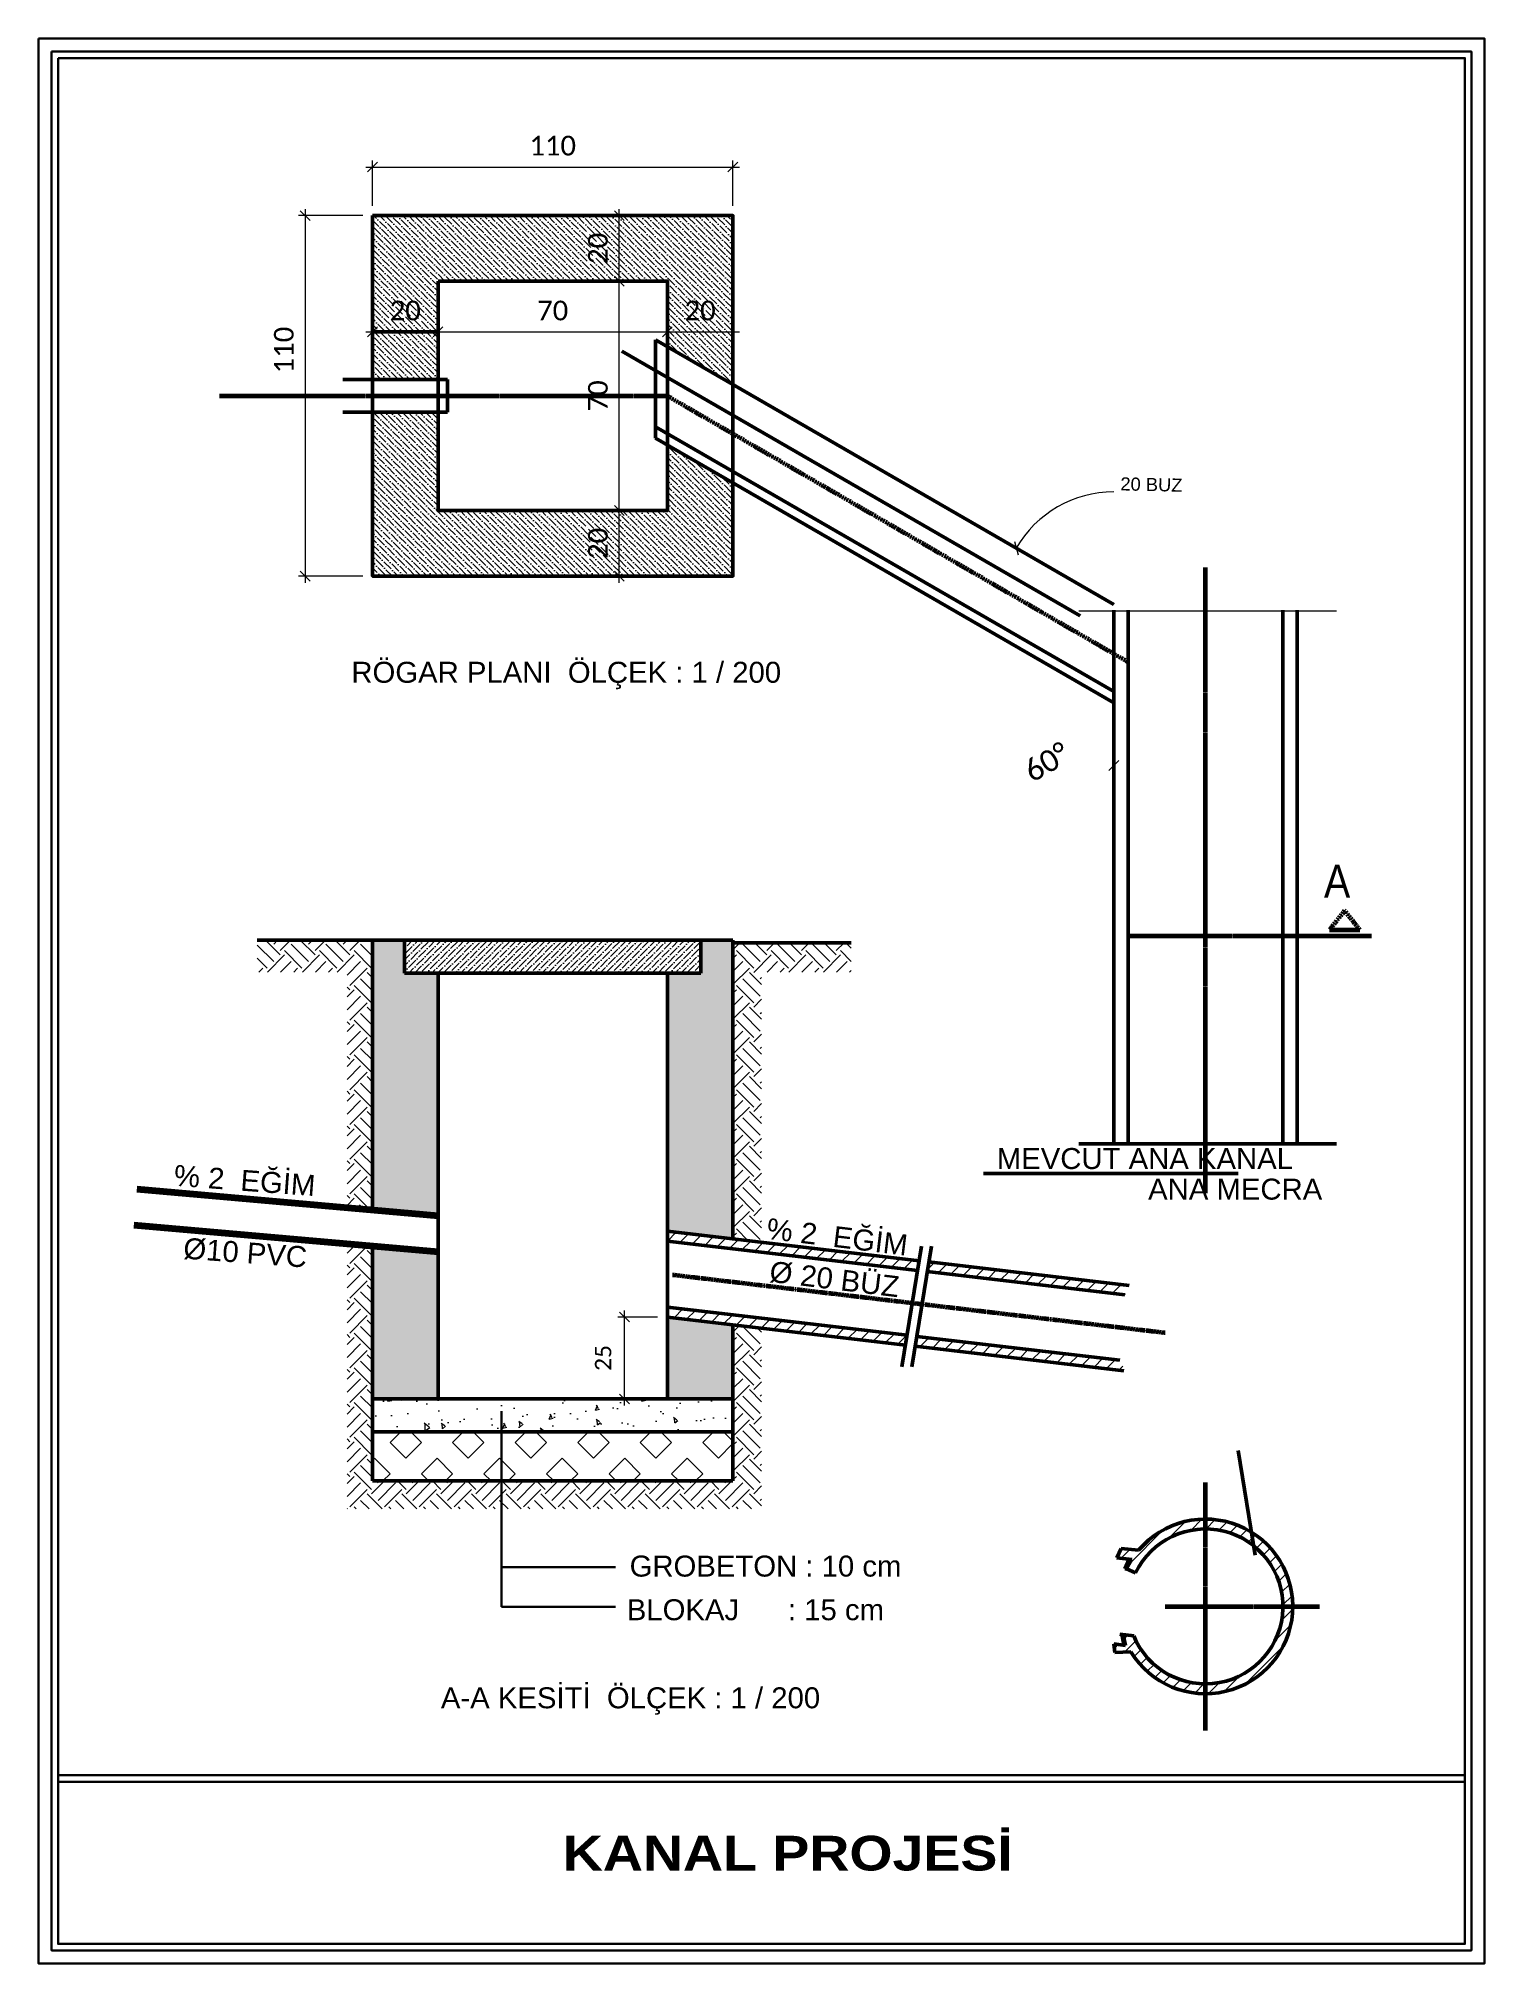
# Model space of a CAD drawing. Extents: x 386248 to 427517, y 4539405 to 4542296.
# Drawn here: x 426414 to 427517, y 4539405 to 4540874 of the extents above; entities that cross this region are included whole.
import ezdxf

# ---------------------------------------------------------------- set-up
doc = ezdxf.new("R2010")
doc.units = 0
doc.linetypes.add('CENTER', pattern=[2, 1.25, -0.25, 0.25, -0.25])
for name, color, linetype, lineweight in [('20', 202, 'Continuous', 20), ('duvar60', 3, 'Continuous', 50), ('kesit70', 5, 'Continuous', 60), ('tarama10', 251, 'Continuous', 18), ('VAZIYET', 3, 'Continuous', 30), ('YAZILAR', 1, 'Continuous', 30), ('yazı', 113, 'Continuous', 30), ('yazı30', 2, 'Continuous', 30), ('ölçü20', 1, 'Continuous', 20)]:
    doc.layers.add(name, color=color, linetype=linetype, lineweight=lineweight)
doc.styles.add('RomanSTA', font='')
doc.styles.get("Standard").update_dxf_attribs({"font": 'arial.ttf'})
doc.styles.add('STYLE1', font='')
doc.styles.add('süs', font='')
doc.styles.add('ÖLÇÜ', font='calibri.ttf', dxfattribs={"height": 10})
doc.styles.get('RomanSTA').set_extended_font_data('Arial')
doc.styles.get('STYLE1').set_extended_font_data('Arial Tur')
doc.styles.get('süs').set_extended_font_data('Stylus BT')
pattern_1 = [(45, (570119.073, 4889713.186), (-5.30330086, 5.30330086), [])]
pattern_2 = [(45, (437496.78, 4548397.911), (-5.303301, 5.303301), [])]

msp = doc.modelspace()

# ---------------------------------------------------------------- texts
at = {"layer": '20', "ltscale": 0.009, "char_height": 15, "attachment_point": 5, "style": 'ÖLÇÜ'}
for s, insert in [('\\A1;110', (426806.398, 4540791.791)), ('\\A1;20', (426693.898, 4540666.015)), ('\\A1;70', (426806.398, 4540666.015)), ('\\A1;20', (426918.898, 4540666.015))]:
    msp.add_mtext(s, dxfattribs=dict(at, insert=insert))
at = {"layer": '20', "ltscale": 0.009, "attachment_point": 5, "style": 'ÖLÇÜ'}
for s, insert, char_height, rotation in [('\\A1;20', (426840.938, 4540713.496), 15, 90), ('\\A1;110', (426601.269, 4540635.945), 15, 90), ('\\A1;70', (426840.938, 4540600.996), 15, 90), ('\\A1;20', (426840.938, 4540488.496), 15, 90), ('\\A1;60°', (427183.472, 4540321.537), 16.5, 30), ('\\A1;25', (426844.912, 4539867.113), 12.5, 90)]:
    msp.add_mtext(s, dxfattribs=dict(at, insert=insert, char_height=char_height, rotation=rotation))
at = {"layer": 'YAZILAR', "color": 0, "insert": (426814.093, 4539502.645), "char_height": 26.47628, "width": 5285.39144, "attachment_point": 1, "style": 'RomanSTA'}
msp.add_mtext('{\\fArial Black|b0|i0|c162|p34;KANAL PROJESİ}', dxfattribs=at)
at = {"layer": 'yazı', "style": 'STYLE1'}
for s, p in [('RÖGAR PLANI  ÖLÇEK : 1 / 200', (426652.773, 4540382.138)), ('MEVCUT ANA KANAL', (427145.304, 4540011.243)), ('ANA MECRA', (427260.749, 4539987.901)), ('GROBETON : 10 cm', (426865.098, 4539700.365)), ('BLOKAJ      : 15 cm', (426862.949, 4539667.076)), ('A-A KESİTİ  ÖLÇEK : 1 / 200', (426721.077, 4539599.899))]:
    msp.add_text(s, height=16, dxfattribs=at).set_placement(p)
for s, rotation, p in [('% 2  EĞİM', 355.778254, (426516.913, 4539998.536)), ('% 2  EĞİM', 353.096141, (426968.939, 4539958.095)), ('Ø10 PVC', 355.778254, (426524.116, 4539942.983)), ('Ø 20 BÜZ', 353.096141, (426971.154, 4539925.334))]:
    msp.add_text(s, height=16, rotation=rotation, dxfattribs=at).set_placement(p)
at = {"layer": 'yazı30', "ltscale": 0.009, "style": 'süs', "width": 0.9}
msp.add_text('A', height=25, dxfattribs=at).set_placement((427394.93, 4540218.298))

# ---------------------------------------------------------------- blocks, each defined once
blk = doc.blocks.new('_Oblique')
at = {"color": 0, "linetype": 'ByBlock', "lineweight": -2}
blk.add_line((-0.5, -0.5), (0.5, 0.5), dxfattribs=at)
blk = doc.blocks.new('V-YAZI')
at = {"layer": 'VAZIYET', "color": 1}
blk.add_attdef('V-YAZI', (0, 0), '', height=40, dxfattribs=at)

# ---------------------------------------------------------------- hatches: boundary and pattern name
at = {"layer": '20', "ltscale": 0.009}
h = msp.add_hatch(dxfattribs=at)
h.set_pattern_fill('ANSI36', color=256, scale=25, style=0)
h.set_pattern_definition([(45, (835356.0134, 5410667.032), (1.657281518, 6.076698901), [7.8125, -1.5625, 0, -1.5625])])
h.paths.add_polyline_path([(426919.457, 4540185.728), (426693.339, 4540185.728), (426693.339, 4540160.728), (426718.898, 4540160.728), (426893.898, 4540160.728), (426919.457, 4540160.728)])
at = {"layer": 'tarama10', "ltscale": 0.009}
h = msp.add_hatch(dxfattribs=at)
h.set_pattern_fill('ANSI36', color=256, scale=25, angle=90, style=0)
h.set_pattern_definition([(135, (437496.7797, 4548397.9108), (-6.0766989, 1.6572815), [7.8125, -1.5625, 0, -1.5625])])
h.paths.add_polyline_path([(426857.188, 4540738.496), (426668.898, 4540738.496), (426668.898, 4540649.765), (426718.898, 4540649.765), (426718.898, 4540688.496), (426857.188, 4540688.496)])
h.paths.add_polyline_path([(426943.898, 4540738.496), (426857.188, 4540738.496), (426857.188, 4540688.496), (426893.898, 4540688.496), (426893.898, 4540649.765), (426943.898, 4540649.765)])
h.paths.add_polyline_path([(426943.898, 4540649.765), (426893.898, 4540649.765), (426893.898, 4540638.524), (426943.898, 4540609.656)])
h.paths.add_polyline_path([(426943.898, 4540534.601), (426893.898, 4540563.468), (426893.898, 4540513.496), (426857.188, 4540513.496), (426857.188, 4540508.496), (426857.188, 4540463.496), (426943.898, 4540463.496)])
h.paths.add_polyline_path([(426857.188, 4540513.496), (426718.898, 4540513.496), (426718.898, 4540588.496), (426668.898, 4540588.496), (426668.898, 4540463.496), (426857.188, 4540463.496)])
h.paths.add_polyline_path([(426718.898, 4540649.765), (426668.898, 4540649.765), (426668.898, 4540613.496), (426718.898, 4540613.496)])
h.paths.add_polyline_path([(426829.688, 4540701.246), (426829.688, 4540725.746), (426852.188, 4540725.746), (426852.188, 4540701.246)], flags=24)
h.paths.add_polyline_path([(426681.648, 4540677.265), (426706.148, 4540677.265), (426706.148, 4540654.765), (426681.648, 4540654.765)], flags=24)
h.paths.add_polyline_path([(426906.648, 4540677.265), (426931.148, 4540677.265), (426931.148, 4540654.765), (426906.648, 4540654.765)], flags=24)
h.paths.add_polyline_path([(426829.688, 4540476.246), (426829.688, 4540500.746), (426852.188, 4540500.746), (426852.188, 4540476.246)], flags=24)
h = msp.add_hatch(dxfattribs=at)
h.set_pattern_fill('EARTH', color=256, scale=75, angle=45, style=0)
h.set_pattern_definition([(45, (437496.78, 4548397.91), (-2e-10, 26.516504), [18.75, -18.75]), (45, (437491.808, 4548402.883), (-2e-10, 26.516504), [18.75, -18.75]), (45, (437486.836, 4548407.855), (-2e-10, 26.516504), [18.75, -18.75]), (135, (437486.836, 4548411.17), (-26.516504, -2e-10), [18.75, -18.75]), (135, (437491.808, 4548416.14), (-26.516504, -2e-10), [18.75, -18.75]), (135, (437496.78, 4548421.113), (-26.516504, -2e-10), [18.75, -18.75])])
h.paths.add_polyline_path([(426668.898, 4540185.728), (426580.956, 4540185.728), (426580.956, 4540161.517), (426649.45, 4540161.517), (426649.45, 4539982.956), (426668.898, 4539981.245)])
h.paths.add_polyline_path([(426668.898, 4539951.129), (426649.45, 4539952.84), (426649.45, 4539752.052), (426767.284, 4539752.052), (426767.284, 4539773.363), (426668.898, 4539773.363)])
h.paths.add_polyline_path([(426965.772, 4539889.915), (426943.898, 4539892.486), (426943.898, 4539773.363), (426767.284, 4539773.363), (426767.284, 4539752.052), (426965.772, 4539752.052)])
h.paths.add_polyline_path([(426965.772, 4540161.517), (427034.267, 4540161.517), (427034.267, 4540183.726), (426943.898, 4540183.726), (426943.898, 4539957.933), (426965.772, 4539955.362)])
h = msp.add_hatch(dxfattribs=at)
h.set_pattern_fill('ANSI36', color=256, scale=25, angle=90, style=0)
h.set_pattern_definition([(135, (835356.0134, 5410667.032), (-6.076698901, 1.657281518), [7.8125, -1.5625, 0, -1.5625])])
h.paths.add_polyline_path([(426718.898, 4540160.728), (426693.339, 4540160.728), (426693.339, 4540185.728), (426668.898, 4540185.728), (426668.898, 4539981.245), (426718.898, 4539976.846)])
h.paths.add_polyline_path([(426718.898, 4539946.73), (426668.898, 4539951.129), (426668.898, 4539835.863), (426718.898, 4539835.863)])
h.paths.add_polyline_path([(426943.898, 4539892.486), (426893.898, 4539898.363), (426893.898, 4539835.863), (426943.898, 4539835.863)])
h.paths.add_polyline_path([(426943.898, 4540185.728), (426919.457, 4540185.728), (426919.457, 4540160.728), (426893.898, 4540160.728), (426893.898, 4539963.811), (426943.898, 4539957.933)])
h = msp.add_hatch(dxfattribs=at)
h.set_pattern_fill('ANSI31', color=256, scale=60, style=0)
h.set_pattern_definition(pattern_1)
h.paths.add_polyline_path([(426893.898, 4539963.811), (426893.898, 4539956.259), (427084.855, 4539933.813), (427086.058, 4539941.223)])
h = msp.add_hatch(dxfattribs=at)
h.set_pattern_fill('ANSI31', color=256, scale=60, style=0)
h.set_pattern_definition(pattern_2)
h.paths.add_polyline_path([(427243.044, 4539915.219), (427246.193, 4539922.4), (427093.39, 4539940.361), (427092.187, 4539932.951)])
h = msp.add_hatch(dxfattribs=at)
h.set_pattern_fill('ANSI31', color=256, scale=60, style=0)
h.set_pattern_definition(pattern_1)
h.paths.add_polyline_path([(426893.898, 4539905.915), (426893.898, 4539898.363), (427075.637, 4539877.001), (427076.839, 4539884.411)])
h = msp.add_hatch(dxfattribs=at)
h.set_pattern_fill('ANSI31', color=256, scale=60, style=0)
h.set_pattern_definition(pattern_2)
h.paths.add_polyline_path([(427234.626, 4539858.312), (427243.267, 4539857.369), (427239.134, 4539865.334), (427084.171, 4539883.549), (427082.969, 4539876.139)])
h = msp.add_hatch(dxfattribs=at)
h.set_pattern_fill('AR-CONC', color=256, scale=5, angle=45, style=0)
h.set_pattern_definition([(95, (835356.013, 5410667.032), (27.5776, 23.1403539), [3.75, -41.25]), (40, (835356.013, 5410667.032), (-31.4996084, 21.6884075), [3, -33]), (145.4514, (835358.31, 5410668.96), (-3.9219734, 44.8287641), [3.1870095, -35.0571056]), (91.1842, (835348.942, 5410674.103), (43.58465, 31.8806883), [5.625, -61.875]), (141.6356, (835352.574, 5410676.76), (-1.3949507, 67.4855845), [4.7805144, -52.58565]), (36.1842, (835348.94, 5410674.103), (-1.3950034, 67.4855834), [4.5, -49.5]), (66, (835354.246, 5410675.87), (35.3385786, 6.8691238), [3.75, -41.25]), (11, (835354.246, 5410675.87), (-17.0354297, 34.2404218), [3, -33]), (116.4514, (835357.19, 5410676.443), (18.3031809, 41.109531), [3.1870095, -35.0571056]), (82.5, (835356.013, 5410667.032), (-11.33965927, 12.19949088), [0, -32.6, 0, -33.5, 0, -33.125]), (52.5, (835356.013, 5410667.032), (-4.6436471, 23.2454725), [0, -19.1, 0, -31.85, 0, -12.625]), (12.5, (835348.129, 5410659.148), (19.67090837, 18.0760381), [0, -12.5, 0, -39, 0, -51.75]), (2.5, (835344.594, 5410655.612), (17.07949916, 24.15799034), [0, -16.25, 0, -25.9, 0, -36.75])])
h.paths.add_polyline_path([(426943.898, 4539810.863), (426943.898, 4539835.863), (426668.898, 4539835.863), (426668.898, 4539810.863)])
h = msp.add_hatch(dxfattribs=at)
h.set_pattern_fill('SQUARE', color=256, scale=135, angle=45, style=0)
h.set_pattern_definition([(45, (835356.013, 5410667.032), (-11.93242693, 11.93242693), [16.875, -16.875]), (135, (835356.013, 5410667.032), (-11.93242693, -11.93242693), [16.875, -16.875])])
h.paths.add_polyline_path([(426943.898, 4539773.363), (426943.898, 4539810.863), (426767.284, 4539810.863), (426767.284, 4539773.363)])
h.paths.add_polyline_path([(426668.898, 4539773.363), (426767.284, 4539773.363), (426767.284, 4539810.863), (426668.898, 4539810.863)])
h = msp.add_hatch(dxfattribs=at)
h.set_pattern_fill('ANSI31', color=256, scale=60, style=0)
h.set_pattern_definition([(45, (437496.78, 4548189.09), (-5.303301, 5.303301), [])])
h.paths.add_polyline_path([(427304.51, 4539744.221, 0.22148638), (427253.518, 4539720.467), (427240.13, 4539721.817), (427236.78, 4539714.686), (427248.289, 4539713.333), (427244.368, 4539706.242), (427251.194, 4539703.133, -0.2887282), (427304.51, 4539736.721)])
h.paths.add_polyline_path([(427304.51, 4539744.221), (427304.51, 4539736.721, -0.16925346), (427341.247, 4539723.918), (427339.561, 4539734.253, 0.13942715)])
h.paths.add_polyline_path([(427339.561, 4539734.253), (427341.247, 4539723.918, -0.22891177), (427363.62, 4539677.611), (427371.12, 4539677.611, 0.25978325)])
h.paths.add_polyline_path([(427371.12, 4539677.611), (427363.62, 4539677.611, -0.82200593), (427249.828, 4539655.164), (427241.42, 4539656.244), (427244.649, 4539648.397), (427243.267, 4539648.548), (427243.307, 4539648.471), (427234.626, 4539649.491), (427235.365, 4539642.513), (427247.644, 4539642.925, 0.75779462)])

# ---------------------------------------------------------------- linework, layer by layer
at = {"layer": '20', "ltscale": 0.009}
for p, q in [((427207.847, 4540436.976), (427404.468, 4540436.976)), ((426893.898, 4539898.363), (426893.898, 4539835.863)), ((426886.398, 4539835.863), (426856.162, 4539835.863))]:
    msp.add_line(p, q, dxfattribs=at)
at = {"layer": 'duvar60', "ltscale": 0.009}
for p, q in [((426857.188, 4540738.496), (426668.898, 4540738.496)), ((426668.898, 4540738.496), (426668.898, 4540649.765)), ((426718.898, 4540688.496), (426857.188, 4540688.496)), ((426718.898, 4540649.765), (426718.898, 4540688.496)), ((426668.898, 4540649.765), (426718.898, 4540649.765)), ((426859.171, 4540635.148), (427209.011, 4540433.168)), ((426884.744, 4540643.808), (427234.585, 4540441.828)), ((426884.744, 4540568.753), (426884.744, 4540643.808)), ((426646.14, 4540613.496), (426726.059, 4540613.496)), ((426726.059, 4540613.496), (426726.059, 4540588.496)), ((426646.14, 4540588.496), (426726.059, 4540588.496)), ((426884.744, 4540577.413), (427234.585, 4540375.433)), ((426884.744, 4540568.753), (427234.585, 4540366.772)), ((427234.585, 4540030.523), (427234.585, 4540437.536)), ((427245.52, 4540030.523), (427245.52, 4540437.536)), ((427363.62, 4540030.523), (427363.62, 4540437.536)), ((427374.555, 4540030.523), (427374.555, 4540437.536)), ((426668.898, 4540185.728), (426580.956, 4540185.728)), ((426668.898, 4540185.728), (426943.898, 4540185.728)), ((426668.898, 4540185.728), (426668.898, 4539981.245)), ((426693.339, 4540185.728), (426693.339, 4540160.728)), ((426919.457, 4540185.728), (426919.457, 4540160.728)), ((426943.898, 4540185.728), (426943.898, 4539957.933)), ((426943.898, 4540183.726), (427034.267, 4540183.726)), ((426693.339, 4540160.728), (426718.898, 4540160.728)), ((426718.898, 4540160.728), (426718.898, 4539835.863)), ((426718.898, 4540160.728), (426893.898, 4540160.728)), ((426893.898, 4540160.728), (426893.898, 4539956.259)), ((426919.457, 4540160.728), (426893.898, 4540160.728)), ((427207.847, 4540030.523), (427404.468, 4540030.523)), ((427329.417, 4540007.936), (427135.141, 4540007.936)), ((426718.898, 4539974.336), (426489.131, 4539994.553)), ((426719.117, 4539976.826), (426489.35, 4539997.043)), ((426718.898, 4539946.73), (426486.72, 4539967.158)), ((426718.898, 4539949.24), (426486.94, 4539969.649)), ((426893.898, 4539963.811), (427086.058, 4539941.223)), ((426668.898, 4539951.129), (426668.898, 4539773.363)), ((426893.898, 4539956.259), (427084.855, 4539933.813)), ((426893.898, 4539898.363), (426893.898, 4539956.259)), ((427087.865, 4539952.361), (427072.921, 4539860.263)), ((427095.337, 4539952.361), (427080.393, 4539860.263)), ((427092.187, 4539932.951), (427243.044, 4539915.219)), ((427093.39, 4539940.361), (427246.193, 4539922.4)), ((426893.898, 4539905.915), (427076.839, 4539884.411)), ((426893.898, 4539898.363), (427075.637, 4539877.001)), ((426893.898, 4539835.863), (426893.898, 4539898.363)), ((426943.898, 4539892.486), (426943.898, 4539773.363)), ((427082.969, 4539876.139), (427242.184, 4539857.424)), ((427084.171, 4539883.549), (427239.134, 4539865.334)), ((426668.898, 4539835.863), (426943.898, 4539835.863)), ((426668.898, 4539810.863), (426943.898, 4539810.863)), ((427342.427, 4539716.681), (427329.417, 4539796.423)), ((426668.898, 4539773.363), (426943.898, 4539773.363)), ((427236.78, 4539714.686), (427240.13, 4539721.817)), ((427248.289, 4539713.333), (427236.78, 4539714.686)), ((427240.13, 4539721.817), (427253.518, 4539720.467)), ((427243.044, 4539706.398), (427246.193, 4539713.579)), ((427244.368, 4539706.242), (427248.289, 4539713.333)), ((427243.044, 4539706.398), (427244.368, 4539706.242)), ((427251.194, 4539703.133), (427244.368, 4539706.242)), ((427249.828, 4539655.164), (427239.134, 4539656.513)), ((427242.184, 4539648.603), (427240.632, 4539656.315)), ((427243.419, 4539647.913), (427241.755, 4539656.183)), ((427234.685, 4539648.939), (427243.419, 4539647.913)), ((427234.685, 4539648.939), (427235.365, 4539642.513)), ((427235.365, 4539642.513), (427247.644, 4539642.925))]:
    msp.add_line(p, q, dxfattribs=at)
for points in [[(426668.898, 4540738.496), (426668.898, 4540463.496), (426943.898, 4540463.496), (426943.898, 4540738.496)], [(426718.898, 4540688.496), (426718.898, 4540513.496), (426893.898, 4540513.496), (426893.898, 4540688.496)], [(426718.898, 4540649.765), (426668.898, 4540649.765), (426668.898, 4540613.496), (426718.898, 4540613.496)]]:
    msp.add_lwpolyline(points, close=True, dxfattribs=at)
for radius, start, end in [(66.61, 211.38136, 139.954523), (59.11, 202.318391, 154.419675), (66.61, 147.568745, 154.542891)]:
    msp.add_arc((427304.51, 4539677.611), radius, start, end, dxfattribs=at)
at = {"layer": 'kesit70', "linetype": 'CENTER'}
for p, q in [((426552.177, 4540600.996), (426893.898, 4540600.996)), ((426893.898, 4540600.996), (427245.52, 4540397.987)), ((427304.51, 4539992.839), (427304.51, 4540470.111)), ((427245.52, 4540189.166), (427431.252, 4540189.166)), ((426897.692, 4539930.641), (427273.795, 4539886.432)), ((427304.51, 4539582.92), (427304.51, 4539772.116)), ((427273.795, 4539677.611), (427391.685, 4539677.611))]:
    msp.add_line(p, q, dxfattribs=at)
msp.add_lwpolyline([(427410.733, 4540208.467), (427399.153, 4540193.737), (427422.314, 4540193.737), (427410.733, 4540208.467)], dxfattribs=at)
at = {"layer": 'YAZILAR', "color": 133, "ltscale": 5}
for p, q in [((426429.009, 4539548.917), (427502.452, 4539548.917)), ((426429.009, 4539543.917), (427502.452, 4539543.917))]:
    msp.add_line(p, q, dxfattribs=at)
for points in [[(426414.009, 4540873.575), (427517.452, 4540873.575), (427517.452, 4539405.231), (426414.009, 4539405.231)], [(426424.009, 4540863.575), (427507.452, 4540863.575), (427507.452, 4539415.231), (426424.009, 4539415.231)], [(426429.009, 4540858.575), (427502.452, 4540858.575), (427502.452, 4539420.231), (426429.009, 4539420.231)]]:
    msp.add_lwpolyline(points, close=True, dxfattribs=at)
at = {"layer": 'yazı30', "ltscale": 0.009}
for p, q in [((426767.284, 4539826.627), (426767.284, 4539677.359)), ((426767.284, 4539707.428), (426854.322, 4539707.428)), ((426767.284, 4539677.359), (426854.322, 4539677.359))]:
    msp.add_line(p, q, dxfattribs=at)
at = {"layer": 'ölçü20', "ltscale": 0.009}
for p, q in [((426663.898, 4540775.541), (426948.898, 4540775.541)), ((426668.898, 4540745.996), (426668.898, 4540780.541)), ((426943.898, 4540745.996), (426943.898, 4540780.541)), ((426661.398, 4540738.496), (426612.519, 4540738.496)), ((426617.519, 4540743.496), (426617.519, 4540458.496)), ((426849.688, 4540738.496), (426852.188, 4540738.496)), ((426857.188, 4540683.496), (426857.188, 4540743.496)), ((426857.188, 4540508.496), (426857.188, 4540693.496)), ((426849.688, 4540688.496), (426852.188, 4540688.496)), ((426849.688, 4540688.496), (426852.188, 4540688.496)), ((426663.898, 4540649.765), (426723.898, 4540649.765)), ((426713.898, 4540649.765), (426898.898, 4540649.765)), ((426888.898, 4540649.765), (426948.898, 4540649.765)), ((426668.898, 4540645.114), (426668.898, 4540644.765)), ((426718.898, 4540645.114), (426718.898, 4540644.765)), ((426718.898, 4540645.114), (426718.898, 4540644.765)), ((426857.188, 4540458.496), (426857.188, 4540518.496)), ((426855.39, 4540513.496), (426852.188, 4540513.496)), ((426855.39, 4540513.496), (426852.188, 4540513.496)), ((426661.398, 4540463.496), (426612.519, 4540463.496)), ((426855.39, 4540463.496), (426852.188, 4540463.496)), ((426861.162, 4539830.863), (426861.162, 4539903.363)), ((426886.398, 4539898.363), (426856.162, 4539898.363))]:
    msp.add_line(p, q, dxfattribs=at)
msp.add_arc((427234.585, 4540441.828), 85.976, 90, 150, dxfattribs=at)

# ---------------------------------------------------------------- block references
at = {"layer": 'VAZIYET', "color": 1}
ref = msp.add_blockref('V-YAZI', (427239.723, 4540538.899), dxfattribs=dict(at, xscale=-0.2500000001797913, yscale=0.25, zscale=0.25, rotation=178.6972648154476))
ref.add_attrib('V-YAZI', '20 BUZ', (427239.496, 4540528.901), dxfattribs={"color": 1, "height": 10, "rotation": 358.697265})
at = {"layer": 'ölçü20', "ltscale": 0.009, "yscale": 7.5, "zscale": 7.5}
for p, xscale, rotation in [((426668.898, 4540775.541), 7.5, 180.0000000005246), ((426617.519, 4540738.496), 7.5, 90.00000000053187), ((426857.188, 4540738.496), 7.5, 90.00000000053187), ((426857.188, 4540688.496), 7.5, 270.0000000005319), ((426857.188, 4540688.496), 7.5, 90.00000000053187), ((426668.898, 4540649.765), 7.5, 180.0000000005246), ((426718.898, 4540649.765), 7.5, 180.0000000005246), ((426893.898, 4540649.765), 7.5, 180.0000000005246), ((426857.188, 4540513.496), 7.5, 270.0000000005319), ((426857.188, 4540513.496), 7.5, 90.00000000053187), ((427160.127, 4540484.816), 7.500000079708175, 240.0000003520953), ((426617.519, 4540463.496), 7.5, 270.0000000005319), ((426857.188, 4540463.496), 7.5, 270.0000000005319), ((426861.162, 4539898.363), 7.5, 90.00000000053187), ((426861.162, 4539835.863), 7.5, 270.0000000005319)]:
    msp.add_blockref('_Oblique', p, dxfattribs=dict(at, xscale=xscale, rotation=rotation))
at = {"layer": 'ölçü20', "ltscale": 0.009, "xscale": 7.5, "yscale": 7.5, "zscale": 7.5}
for p in [(426943.898, 4540775.541), (426718.898, 4540649.765), (426893.898, 4540649.765), (427234.585, 4540318.983)]:
    msp.add_blockref('_Oblique', p, dxfattribs=at)

msp.set_redraw_order([(e.dxf.handle, doc.entitydb.next_handle()) for e in msp.query("TEXT MTEXT ATTDEF DIMENSION ARC_DIMENSION")])  # texts and dimensions are drawn at this point

doc.saveas('drawing.dxf')
